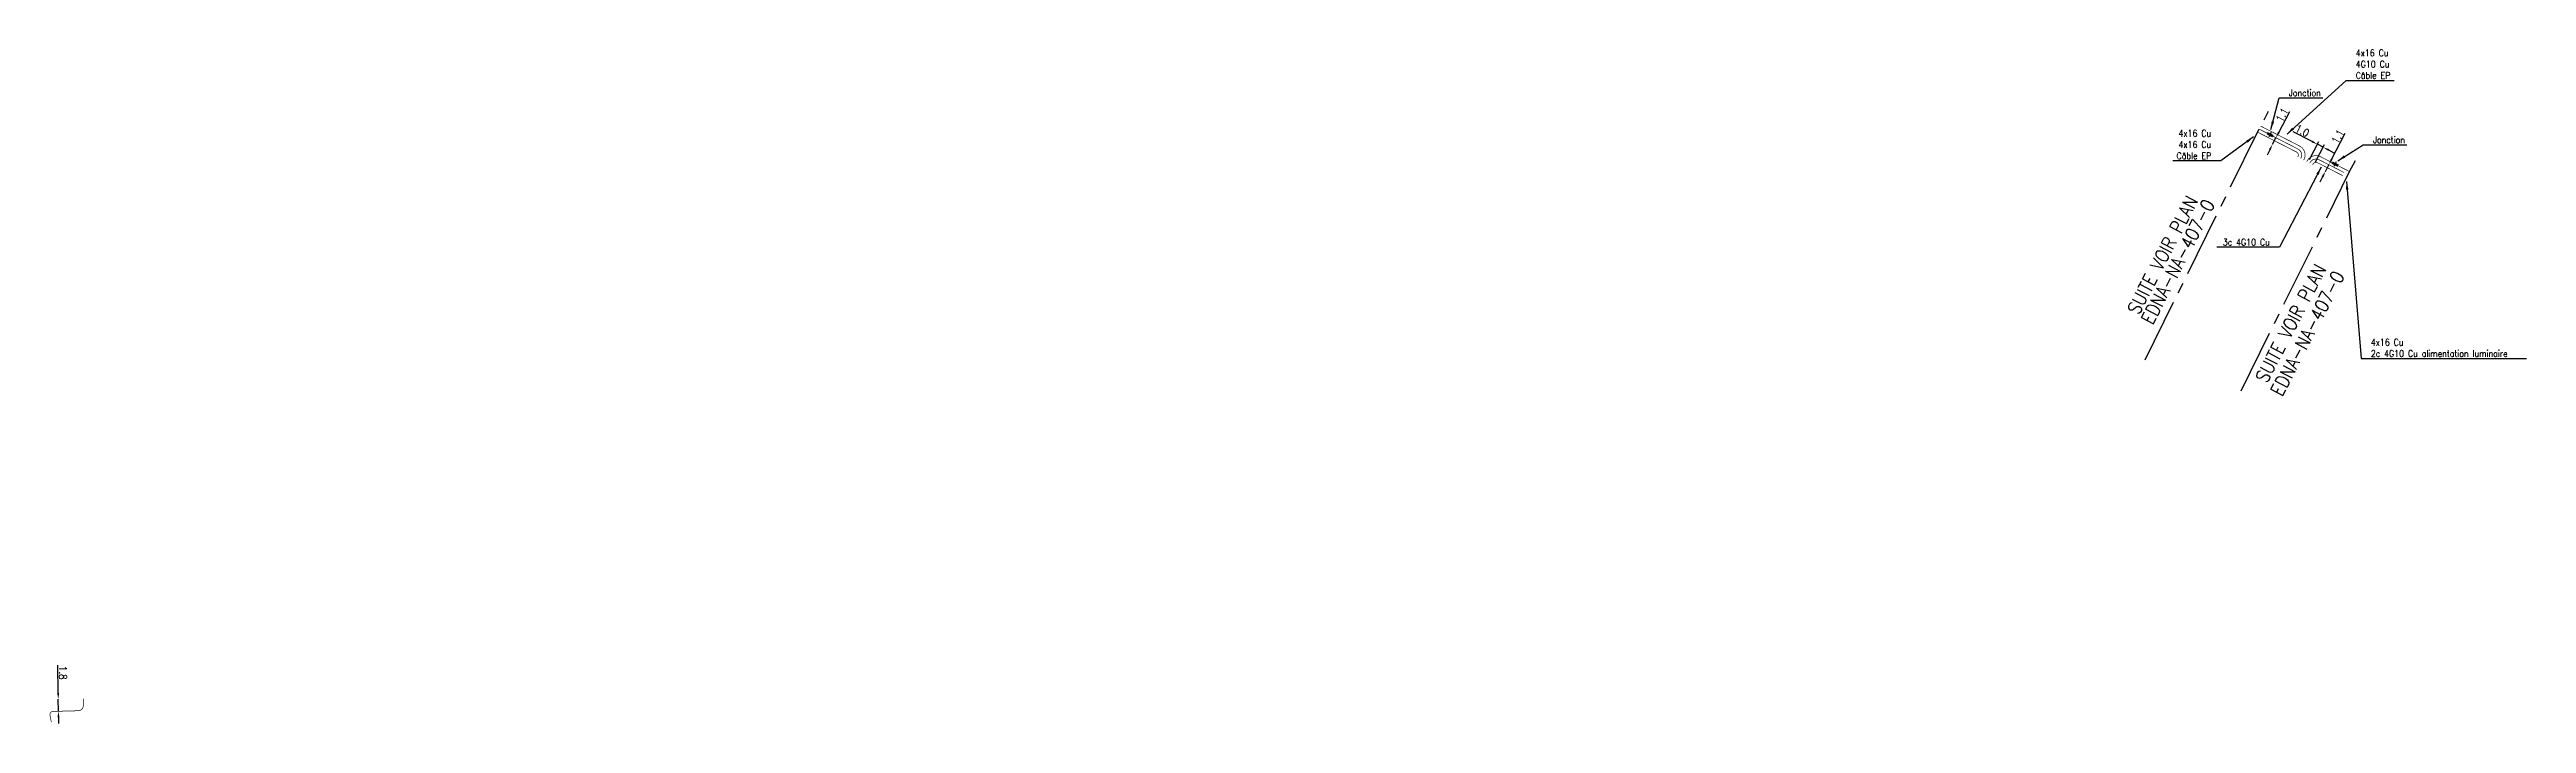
# Model space of a CAD drawing. Header units: millimetres. Extents: x 185011 to 185897, y 128253 to 129000.
# Drawn here: x 185301.1 to 185668.2, y 128579.7 to 128679.5 of the extents above; entities that cross this region are included whole.
import ezdxf
from ezdxf.enums import TextEntityAlignment as Align

# ---------------------------------------------------------------- set-up
doc = ezdxf.new("R2010")
doc.units = ezdxf.units.MM
doc.header["$PDMODE"] = 34
doc.linetypes.add('CENTER2', pattern=[28.575, 19.05, -3.175, 3.175, -3.175])
doc.linetypes.add('E_ST_CU', pattern=[2000, 1000, 1000])
doc.layers.get('0').update_dxf_attribs({"linetype": 'CONTINUOUS'})
doc.layers.get('DEFPOINTS').update_dxf_attribs({"linetype": 'CONTINUOUS'})
for name, color, linetype in [('E_100', 3, 'CONTINUOUS'), ('E_300', 7, 'CONTINUOUS'), ('E_930', 7, 'CONTINUOUS')]:
    doc.layers.add(name, color=color, linetype=linetype)
doc.styles.get("Standard").update_dxf_attribs({"font": 'romans.shx', "width": 0.85})
doc.dimstyles.get("Standard").update_dxf_attribs({"dimtxt": 1.5, "dimasz": 1.2, "dimexe": 0.625, "dimexo": 0.625, "dimgap": 0.25, "dimtad": 1, "dimdec": 1, "dimzin": 0, "dimdsep": 46, "dimtxsty": 'Standard', "dimcen": -0.5, "dimadec": 0, "dimazin": 0, "dimtfac": 1, "dimtdec": 1, "dimtmove": 0, "dimatfit": 3, "dimfxl": 0, "dimtolj": 1, "dimtzin": 0, "dimarcsym": 0})

msp = doc.modelspace()

# ---------------------------------------------------------------- texts
at = {"layer": 'E_100', "linetype": 'Continuous', "char_height": 1}
for s, insert, attachment_point in [('4x16 Cu\\P4G10 Cu\\PCâble EP', (185642.91, 128677.33), 4), ('4x16 Cu\\P4x16 Cu\\PCâble EP', (185621.48, 128665.43), 6), ('3c 4G10 Cu', (185630.16, 128650.97), 6), ('4x16 Cu\\P2c 4G10 Cu alimentation luminaire', (185645.14, 128635.32), 4)]:
    msp.add_mtext(s, dxfattribs=dict(at, insert=insert, attachment_point=attachment_point))
at = {"layer": 'E_300', "linetype": 'Continuous', "char_height": 1, "attachment_point": 4}
for insert in [(185632.99, 128673.09), (185645.47, 128666.13)]:
    msp.add_mtext('Jonction', dxfattribs=dict(at, insert=insert))
at = {"layer": 'E_930', "width": 0.85}
for s, p in [('SUITE VOIR PLAN', (185615.16, 128648.62)), ('EDNA-NA-407-0', (185617.44, 128647.63)), ('SUITE VOIR PLAN', (185634.16, 128638.51)), ('EDNA-NA-407-0', (185636.65, 128637.02))]:
    msp.add_text(s, height=2, rotation=62.5559, dxfattribs=at).set_placement(p, align=Align.CENTER)

# ---------------------------------------------------------------- blocks, each defined once
blk = doc.blocks.new('*D63')
at = {"layer": 'DEFPOINTS', "color": 0, "linetype": 'Continuous', "transparency": 16777216}
for p in [(185302.37, 128583.32), (185302.37, 128583.32), (185302.39, 128581.52)]:
    blk.add_point(p, dxfattribs=at)
at = {"layer": 'E_100', "color": 0, "linetype": 'Continuous', "lineweight": -2, "transparency": 16777216}
for p, q in [((185302.36, 128584.22), (185302.31, 128588.34)), ((185302.39, 128581.52), (185302.37, 128583.32)), ((185302.4, 128580.62), (185302.41, 128579.72))]:
    blk.add_line(p, q, dxfattribs=at)
at = {"layer": 'E_100', "color": 0, "linetype": 'Continuous', "transparency": 16777216}
for points in [[(185302.51, 128584.23), (185302.21, 128584.22), (185302.37, 128583.32)], [(185302.55, 128580.63), (185302.25, 128580.62), (185302.39, 128581.52)]]:
    blk.add_solid(points, dxfattribs=at)
at = {"layer": 'E_100', "color": 0, "linetype": 'Continuous', "transparency": 16777216, "insert": (185303.07, 128587.23), "char_height": 1.125, "attachment_point": 5, "rotation": 270.6968}
blk.add_mtext('\\A1;1.8', dxfattribs=at)
blk = doc.blocks.new('*D105')
at = {"layer": 'DEFPOINTS', "color": 0, "linetype": 'Continuous', "transparency": 16777216}
for p in [(185638.07, 128665.04), (185635.86, 128662.78), (185636.7, 128662.35)]:
    blk.add_point(p, dxfattribs=at)
at = {"layer": 'E_100', "color": 0, "linetype": 'Continuous', "lineweight": -2, "transparency": 16777216}
for p, q in [((185636.43, 128665.88), (185633.63, 128667.31)), ((185636.07, 128663.2), (185637.44, 128665.89)), ((185636.91, 128662.77), (185638.29, 128665.46)), ((185638.07, 128665.04), (185637.23, 128665.47)), ((185638.88, 128664.63), (185639.68, 128664.22))]:
    blk.add_line(p, q, dxfattribs=at)
at = {"layer": 'E_100', "color": 0, "linetype": 'Continuous', "transparency": 16777216}
for points in [[(185636.49, 128666.01), (185636.36, 128665.75), (185637.23, 128665.47)], [(185638.94, 128664.76), (185638.81, 128664.5), (185638.07, 128665.04)]]:
    blk.add_solid(points, dxfattribs=at)
at = {"layer": 'E_100', "color": 0, "linetype": 'Continuous', "transparency": 16777216, "insert": (185634.97, 128667.47), "char_height": 1.125, "attachment_point": 5, "rotation": 332.9722}
blk.add_mtext('\\A1;1.0', dxfattribs=at)
blk = doc.blocks.new('*D106')
at = {"layer": 'DEFPOINTS', "color": 0, "linetype": 'Continuous', "transparency": 16777216}
for p in [(185630.57, 128665.47), (185630.57, 128665.47), (185631.08, 128666.44)]:
    blk.add_point(p, dxfattribs=at)
at = {"layer": 'E_100', "color": 0, "linetype": 'Continuous', "lineweight": -2, "transparency": 16777216}
for p, q in [((185631.5, 128667.24), (185633.11, 128670.35)), ((185630.16, 128664.67), (185629.75, 128663.87)), ((185630.57, 128665.47), (185631.08, 128666.44))]:
    blk.add_line(p, q, dxfattribs=at)
at = {"layer": 'E_100', "color": 0, "linetype": 'Continuous', "transparency": 16777216}
for points in [[(185630.03, 128664.74), (185630.29, 128664.6), (185630.57, 128665.47)], [(185631.36, 128667.31), (185631.63, 128667.17), (185631.08, 128666.44)]]:
    blk.add_solid(points, dxfattribs=at)
at = {"layer": 'E_100', "color": 0, "linetype": 'Continuous', "transparency": 16777216, "insert": (185631.99, 128669.83), "char_height": 1.125, "attachment_point": 5, "rotation": 62.5559}
blk.add_mtext('\\A1;1.1', dxfattribs=at)
blk = doc.blocks.new('*D107')
at = {"layer": 'DEFPOINTS', "color": 0, "linetype": 'Continuous', "transparency": 16777216}
for p in [(185638.41, 128661.46), (185638.41, 128661.46), (185638.92, 128662.44)]:
    blk.add_point(p, dxfattribs=at)
at = {"layer": 'E_100', "color": 0, "linetype": 'Continuous', "lineweight": -2, "transparency": 16777216}
for p, q in [((185639.33, 128663.24), (185641.36, 128667.14)), ((185638, 128660.67), (185637.58, 128659.87)), ((185638.41, 128661.46), (185638.92, 128662.44))]:
    blk.add_line(p, q, dxfattribs=at)
at = {"layer": 'E_100', "color": 0, "linetype": 'Continuous', "transparency": 16777216}
for points in [[(185637.86, 128660.74), (185638.13, 128660.6), (185638.41, 128661.46)], [(185639.2, 128663.31), (185639.47, 128663.17), (185638.92, 128662.44)]]:
    blk.add_solid(points, dxfattribs=at)
at = {"layer": 'E_100', "color": 0, "linetype": 'Continuous', "transparency": 16777216, "insert": (185640.24, 128666.61), "char_height": 1.125, "attachment_point": 5, "rotation": 62.5559}
blk.add_mtext('\\A1;1.1', dxfattribs=at)
blk = doc.blocks.new('E_300_03')
at = {"color": 0, "linetype": 'Continuous'}
blk.add_line((0, 0.38), (0, -0.38), dxfattribs=at)
blk.add_solid([(-0.5, 0.19), (-0.5, -0.19), (0.5, 0.19), (0.5, -0.19)], dxfattribs=at)
at = {"color": 0, "linetype": 'Continuous', "width": 0.75, "flags": 3}
for tag, p in [('DEF_COUP', (-0.02, -6.6)), ('DEF_LEG', (0, -4.62)), ('DEF_TYPE', (0, -8.62))]:
    blk.add_attdef(tag, text='', height=1.2, dxfattribs=at).set_placement(p, align=Align.MIDDLE)

# ---------------------------------------------------------------- dimensions: what is measured, and where the dimension line sits
at = {"layer": 'E_100', "linetype": 'Continuous'}
for base, p1, p2, angle, override, picture, middle, dimtype in [((185630.57, 128665.47), (185631.08, 128666.44), (185630.57, 128665.47), 62.5559, {"dimscale": 0.75, "dimatfit": 0}, '*D106', (185632.66, 128669.48), 160), ((185638.07392, 128665.03942), (185635.85565, 128662.7816), (185636.7019, 128662.3499), 152.97222, {"dimscale": 0.75, "dimatfit": 0}, '*D105', (185634.6257, 128666.79848), 160), ((185638.41, 128661.46), (185638.92, 128662.44), (185638.41, 128661.46), 62.5559, {"dimscale": 0.75, "dimatfit": 0}, '*D107', (185640.91, 128666.27), 160), ((185302.37, 128583.32), (185302.39, 128581.52), (185302.37, 128583.32), 90.6968, {"dimscale": 0.75}, '*D63', (185302.32, 128587.22), 161)]:
    dim = msp.add_linear_dim(base=base, p1=p1, p2=p2, angle=angle, dimstyle='Standard', override=override, dxfattribs=at)
    dim.commit()
    dim.dimension.update_dxf_attribs({"geometry": picture, "text_midpoint": middle, "dimtype": dimtype})

# ---------------------------------------------------------------- linework, layer by layer
at = {"layer": 'E_100', "linetype": 'E_ST_CU', "const_width": 0.1}
for points in [[(185635.19, 128663.12), (185635.23, 128663.2, 0.414023), (185634.57, 128665.22), (185631.31, 128666.89), (185630.06, 128667.53), (185628.82, 128668.16)], [(185634.3, 128663.58), (185634.34, 128663.66, 0.414023), (185634.12, 128664.33), (185630.85, 128666), (185629.61, 128666.63), (185628.36, 128667.27)], [(185634.74, 128663.35), (185634.78, 128663.43, 0.414023), (185634.35, 128664.77), (185631.08, 128666.44), (185630.21, 128666.89), (185628.59, 128667.72)], [(185635.63, 128662.9), (185635.67, 128662.97, -0.414404), (185637.69, 128663.63), (185639.15, 128662.88), (185639.84, 128662.53), (185639.84, 128662.53), (185642, 128661.42)], [(185636.08, 128662.67), (185636.12, 128662.75, -0.414404), (185637.46, 128663.18), (185638.92, 128662.44), (185639.61, 128662.09), (185641.18, 128661.28)], [(185636.52, 128662.44), (185636.56, 128662.52, -0.414404), (185637.24, 128662.74), (185638.69, 128662), (185639.38, 128661.64), (185640.96, 128660.84)]]:
    msp.add_lwpolyline(points, format="xyb", dxfattribs=at)
at = {"layer": 'E_100', "linetype": 'E_ST_CU', "const_width": 0.1, "flags": 128}
msp.add_lwpolyline([(185301.34, 128579.91), (185301.13, 128581, -0.416734), (185301.62, 128581.52), (185302.39, 128581.52), (185305.36, 128581.6, 0.389078), (185306.09, 128582.4), (185306.09, 128583.4)], format="xyb", dxfattribs=at)
at = {"layer": 'E_930', "linetype": 'CENTER2', "ltscale": 0.5, "flags": 128}
for points in [[(185611.68, 128633.54), (185628.36, 128667.27), (185628.59, 128667.72), (185628.59, 128667.72), (185628.59, 128667.72), (185628.82, 128668.16), (185629.96, 128670.36)], [(185625.91, 128628.98), (185642, 128661.42), (185642, 128661.42), (185642, 128661.42), (185642.9, 128663.15)]]:
    msp.add_lwpolyline(points, dxfattribs=at)

# ---------------------------------------------------------------- block references
at = {"layer": 'E_300'}
for p, rotation in [((185630.21, 128666.89), 332.9350035182391), ((185639.84, 128662.53), 332.9350035175145)]:
    msp.add_blockref('E_300_03', p, dxfattribs=dict(at, rotation=rotation))

msp.set_redraw_order([(e.dxf.handle, doc.entitydb.next_handle()) for e in msp.query("TEXT MTEXT ATTDEF DIMENSION ARC_DIMENSION")])  # texts and dimensions are drawn at this point

# ---------------------------------------------------------------- leaders
at = {"layer": 'E_100', "linetype": 'Continuous', "annotation_type": 0, "has_hookline": 1}
for points, hookline_direction, text_width in [([(185632.72, 128666.99), (185641.46, 128674.91), (185642.66, 128674.91)], 0, 5.67), ([(185627.75, 128666.58), (185622.93, 128663.01), (185621.73, 128663.01)], 1, 5.67), ([(185637.79, 128662.09), (185631.61, 128650.22), (185630.41, 128650.22)], 1, 7.85), ([(185641.54, 128659.96), (185643.69, 128633.73), (185644.89, 128633.73)], 0, 23.07)]:
    msp.add_leader(points, dimstyle='Standard', dxfattribs=dict(at, hookline_direction=hookline_direction, text_width=text_width))
at = {"layer": 'E_300', "linetype": 'Continuous', "annotation_type": 0, "has_hookline": 1, "hookline_direction": 0, "text_width": 5.02}
for points in [[(185630.32, 128667.68), (185631.54, 128672.34), (185632.74, 128672.34)], [(185640.23, 128663.02), (185644.02, 128665.38), (185645.22, 128665.38)]]:
    msp.add_leader(points, dimstyle='Standard', dxfattribs=at)

doc.saveas('drawing.dxf')
